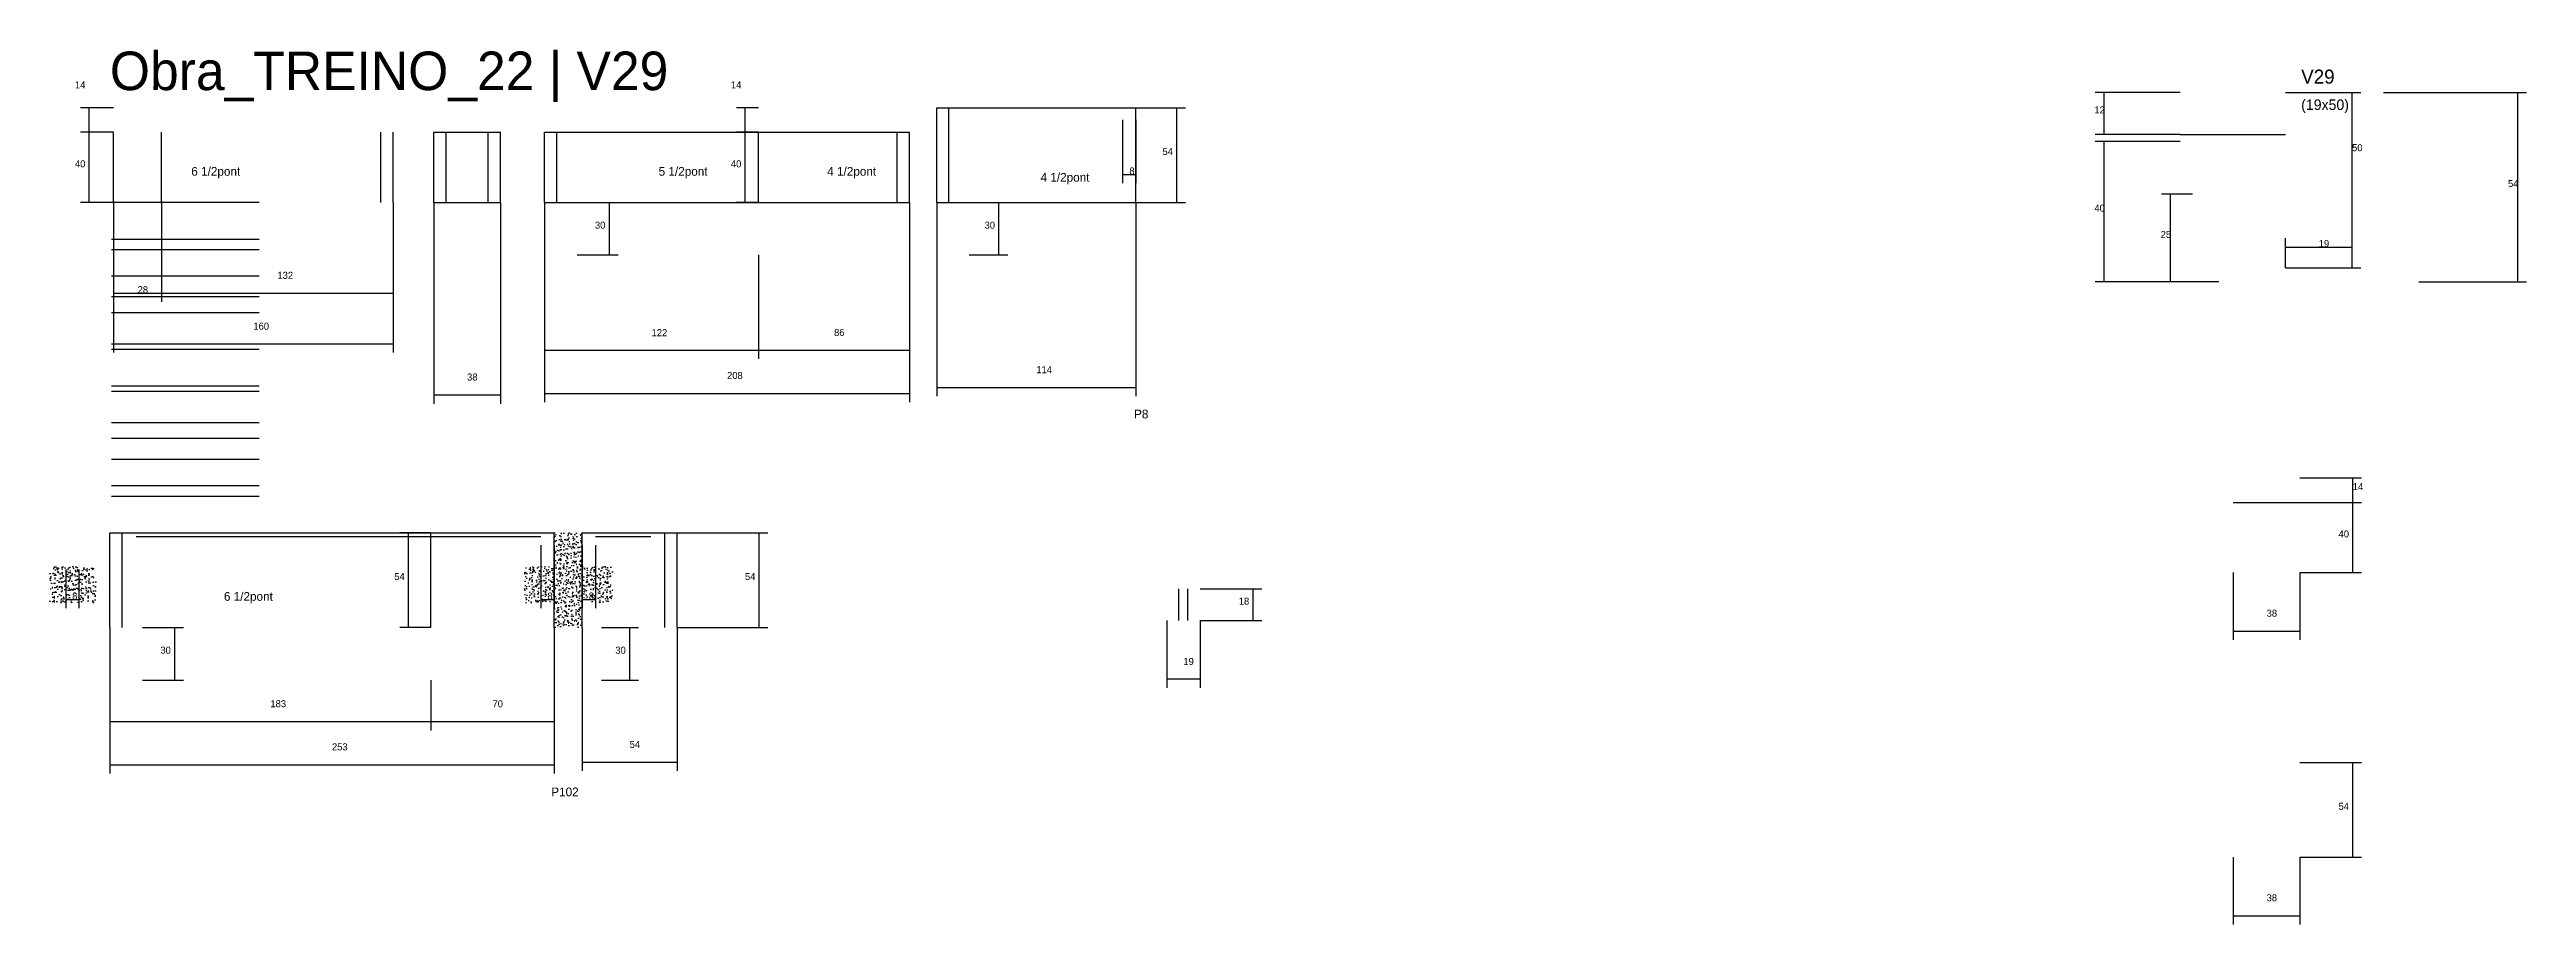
# Model space of a CAD drawing. Header units: metres. Extents: x -41 to 34800, y -36000 to 1848.
# Drawn here: x 14546 to 15958, y -25736 to -25237 of the extents above; entities that cross this region are included whole.
import ezdxf

# ---------------------------------------------------------------- set-up
doc = ezdxf.new("R2010")
doc.units = ezdxf.units.M
for name, color, linetype in [('COTA', 4, 'Continuous'), ('Cota Seção (2x)', 4, 'Continuous'), ('LABEL_ID', 3, 'Continuous'), ('NOMENCLATURA', 7, 'Continuous'), ('Painéis', 200, 'Continuous'), ('SARR_2.2x7', 40, 'Continuous'), ('Texto Seção', 7, 'Continuous')]:
    doc.layers.add(name, color=color, linetype=linetype)

msp = doc.modelspace()

# ---------------------------------------------------------------- texts
at = {"layer": 'COTA'}
for s, p in [('14', (14560.1, -25259)), ('14', (14934, -25259)), ('12', (15711.2, -25273.3)), ('40', (14560.1, -25304)), ('40', (14934, -25304)), ('54', (15180, -25297)), ('8', (15161.1, -25308.1)), ('54', (15947, -25315.3)), ('40', (15711.2, -25329.3)), ('30', (14856.5, -25339)), ('30', (15078.6, -25339)), ('25', (15749, -25344.3)), ('28', (14595.8, -25375.8)), ('132', (14675.5, -25367.6)), ('160', (14661.8, -25396.6)), ('122', (14888.8, -25400.3)), ('86', (14992.8, -25400.2)), ('38', (14783.6, -25425.6)), ('208', (14931.8, -25424.7)), ('114', (15108.1, -25421.4)), ('14', (15858.5, -25488.1)), ('40', (15850.4, -25515.1)), ('54', (14742.1, -25539.4)), ('54', (14942, -25539.4)), ('8', (14558.5, -25550.5)), ('8', (14829.4, -25550.5)), ('8', (14853, -25550.5)), ('18', (15223.5, -25553.4)), ('38', (15809.4, -25560.3)), ('30', (14608.8, -25581.4)), ('30', (14868.1, -25581.4)), ('19', (15191.9, -25587.8)), ('183', (14671.5, -25611.9)), ('70', (14798.1, -25612)), ('253', (14706.6, -25636.5)), ('54', (14876.3, -25635.1)), ('54', (15850.4, -25670.4)), ('38', (15809.4, -25722.6))]:
    msp.add_text(s, height=4, dxfattribs=at).set_placement(p)
at = {"layer": 'Cota Seção (2x)'}
for s, p in [('50', (15858.1, -25294.8)), ('19', (15839.1, -25349.5))]:
    msp.add_text(s, height=4, dxfattribs=at).set_placement(p)
at = {"layer": 'LABEL_ID'}
msp.add_text('Obra_TREINO_22 | V29', height=22, dxfattribs=at).set_placement((14580, -25260))
at = {"layer": 'NOMENCLATURA'}
for s, p in [('6 1/2pont', (14626.4, -25308.8)), ('5 1/2pont', (14892.8, -25308.8)), ('4 1/2pont', (14988.9, -25308.8)), ('4 1/2pont', (15110.5, -25312.2)), ('P8', (15163.8, -25447.2)), ('6 1/2pont', (14645, -25551.2)), ('P102', (14831.6, -25662.7))]:
    msp.add_text(s, height=5, dxfattribs=at).set_placement(p)
at = {"layer": 'Texto Seção'}
for s, height, p in [('V29', 8, (15829.1, -25256.3)), ('(19x50)', 6, (15829.1, -25271.3))]:
    msp.add_text(s, height=height, dxfattribs=at).set_placement(p)

# ---------------------------------------------------------------- hatches: boundary and pattern name
at = {"layer": 'COTA'}
h = msp.add_hatch(dxfattribs=at)
h.set_pattern_fill('AR-CONC', scale=0.03)
h.paths.add_polyline_path([(14849.3, -25512.4), (14833.2, -25512.4), (14833.2, -25566.4), (14849.3, -25566.4)])
h = msp.add_hatch(dxfattribs=at)
h.set_pattern_fill('AR-CONC', scale=0.03)
h.paths.add_polyline_path([(14545.6, -25552.2), (14572, -25552.2), (14572, -25552.2), (14572, -25531.6), (14572, -25531.6), (14545.6, -25531.6), (14545.6, -25531.6), (14545.6, -25552.2)])
h = msp.add_hatch(dxfattribs=at)
h.set_pattern_fill('AR-CONC', scale=0.03)
h.paths.add_polyline_path([(14816.5, -25552.2), (14842.9, -25552.2), (14842.9, -25552.2), (14842.9, -25531.6), (14842.9, -25531.6), (14816.5, -25531.6), (14816.5, -25531.6), (14816.5, -25552.2)])
h = msp.add_hatch(dxfattribs=at)
h.set_pattern_fill('AR-CONC', scale=0.03)
h.paths.add_polyline_path([(14840.1, -25552.2), (14866.5, -25552.2), (14866.5, -25552.2), (14866.5, -25531.6), (14866.5, -25531.6), (14840.1, -25531.6), (14840.1, -25531.6), (14840.1, -25552.2)])

# ---------------------------------------------------------------- linework, layer by layer
for p, q in [((14582, -25270), (14563.2, -25270)), ((14568.2, -25284), (14568.2, -25270)), ((14949.8, -25270), (14937.1, -25270)), ((14942.1, -25284), (14942.1, -25270)), ((15164.8, -25270), (15193.1, -25270)), ((15188.1, -25324), (15188.1, -25270)), ((15760.1, -25261.3), (15711.7, -25261.3)), ((15716.7, -25285.3), (15716.7, -25261.3)), ((15876.1, -25261.3), (15957.5, -25261.3)), ((15952.5, -25369.3), (15952.5, -25261.3)), ((14582, -25284), (14563.2, -25284)), ((14582, -25284), (14563.2, -25284)), ((14568.2, -25324), (14568.2, -25284)), ((14949.8, -25284), (14937.1, -25284)), ((14949.8, -25284), (14937.1, -25284)), ((14942.1, -25324), (14942.1, -25284)), ((15157.3, -25277), (15157.3, -25313.1)), ((15164.8, -25277), (15164.8, -25313.1)), ((15760.1, -25285.3), (15711.7, -25285.3)), ((15760.1, -25289.3), (15711.7, -25289.3)), ((15716.7, -25369.3), (15716.7, -25289.3)), ((15157.3, -25308.1), (15164.8, -25308.1)), ((14582, -25324), (14563.2, -25324)), ((14582, -25324), (14582, -25380.8)), ((14609.5, -25324), (14609.5, -25380.8)), ((14609.5, -25324), (14609.5, -25380.8)), ((14741.5, -25324), (14741.5, -25409.7)), ((14741.5, -25324), (14741.5, -25380.8)), ((14764.6, -25324), (14764.6, -25438.8)), ((14802.6, -25324), (14802.6, -25438.8)), ((14827.8, -25324), (14827.8, -25413.3)), ((14827.8, -25324), (14827.8, -25437.9)), ((14846.3, -25324), (14869.8, -25324)), ((14864.8, -25354), (14864.8, -25324)), ((14949.8, -25324), (14937.1, -25324)), ((15035.8, -25324), (15035.8, -25413.3)), ((15035.8, -25324), (15035.8, -25437.9)), ((15051.3, -25324), (15051.3, -25434.6)), ((15069.8, -25324), (15091.8, -25324)), ((15086.8, -25354), (15086.8, -25324)), ((15164.8, -25324), (15164.8, -25434.6)), ((15164.8, -25324), (15193.1, -25324)), ((15767.1, -25319.3), (15749.5, -25319.3)), ((15754.5, -25369.3), (15754.5, -25319.3)), ((14582, -25354), (14582, -25409.7)), ((14846.3, -25354), (14869.8, -25354)), ((14949.8, -25354), (14949.8, -25413.3)), ((14949.8, -25354), (14949.8, -25413.3)), ((15069.8, -25354), (15091.8, -25354)), ((15782.1, -25369.3), (15711.7, -25369.3)), ((15767.1, -25369.3), (15749.5, -25369.3)), ((15896.1, -25369.3), (15957.5, -25369.3)), ((14582, -25375.8), (14609.5, -25375.8)), ((14609.5, -25375.8), (14741.5, -25375.8)), ((14582, -25404.7), (14741.5, -25404.7)), ((14827.8, -25408.3), (14949.8, -25408.3)), ((14949.8, -25408.3), (15035.8, -25408.3)), ((14764.6, -25433.8), (14802.6, -25433.8)), ((14827.8, -25432.9), (15035.8, -25432.9)), ((15051.3, -25429.6), (15164.8, -25429.6)), ((15828.4, -25481.1), (15863.5, -25481.1)), ((15858.5, -25495.1), (15858.5, -25481.1)), ((15828.4, -25495.1), (15863.5, -25495.1)), ((15828.4, -25495.1), (15863.5, -25495.1)), ((15858.5, -25535.1), (15858.5, -25495.1)), ((14763, -25512.4), (14745.2, -25512.4)), ((14750.2, -25566.4), (14750.2, -25512.4)), ((14903.3, -25512.4), (14955.1, -25512.4)), ((14950.1, -25566.4), (14950.1, -25512.4)), ((14825.7, -25519.4), (14825.7, -25555.5)), ((14833.2, -25519.4), (14833.2, -25555.5)), ((14849.3, -25519.4), (14849.3, -25555.5)), ((14856.8, -25519.4), (14856.8, -25555.5)), ((14554.8, -25533.4), (14554.8, -25555.5)), ((14562.3, -25533.4), (14562.3, -25555.5)), ((15790.4, -25535.1), (15790.4, -25573.5)), ((15828.4, -25535.1), (15828.4, -25573.5)), ((15828.4, -25535.1), (15863.5, -25535.1)), ((14554.8, -25550.5), (14562.3, -25550.5)), ((14825.7, -25550.5), (14833.2, -25550.5)), ((14849.3, -25550.5), (14856.8, -25550.5)), ((15201.4, -25544.4), (15236.6, -25544.4)), ((15231.6, -25562.4), (15231.6, -25544.4)), ((14580, -25566.4), (14580, -25625.1)), ((14580, -25566.4), (14580, -25649.7)), ((14598.5, -25566.4), (14622, -25566.4)), ((14617, -25596.4), (14617, -25566.4)), ((14763, -25566.4), (14745.2, -25566.4)), ((14833.2, -25566.4), (14833.2, -25625.1)), ((14833.2, -25566.4), (14833.2, -25649.7)), ((14849.3, -25566.4), (14849.3, -25648.2)), ((14860.3, -25566.4), (14881.3, -25566.4)), ((14876.3, -25596.4), (14876.3, -25566.4)), ((14903.3, -25566.4), (14903.3, -25648.2)), ((14903.3, -25566.4), (14955.1, -25566.4)), ((15182.4, -25562.4), (15182.4, -25600.8)), ((15201.4, -25562.4), (15201.4, -25600.8)), ((15201.4, -25562.4), (15236.6, -25562.4)), ((15790.4, -25568.5), (15828.4, -25568.5)), ((14598.5, -25596.4), (14622, -25596.4)), ((14763, -25596.4), (14763, -25625.1)), ((14763, -25596.4), (14763, -25625.1)), ((14860.3, -25596.4), (14881.3, -25596.4)), ((15182.4, -25595.8), (15201.4, -25595.8)), ((14580, -25620.1), (14763, -25620.1)), ((14763, -25620.1), (14833.2, -25620.1)), ((14580, -25644.7), (14833.2, -25644.7)), ((14849.3, -25643.2), (14903.3, -25643.2)), ((15828.4, -25643.4), (15863.5, -25643.4)), ((15858.5, -25697.4), (15858.5, -25643.4)), ((15790.4, -25697.4), (15790.4, -25735.8)), ((15828.4, -25697.4), (15828.4, -25735.8)), ((15828.4, -25697.4), (15863.5, -25697.4)), ((15790.4, -25730.8), (15828.4, -25730.8))]:
    msp.add_line(p, q, dxfattribs=at)
at = {"layer": 'Cota Seção (2x)'}
for p, q in [((15820.1, -25261.3), (15863.1, -25261.3)), ((15858.1, -25361.3), (15858.1, -25261.3)), ((15820.1, -25361.3), (15820.1, -25344.5)), ((15820.1, -25349.5), (15858.1, -25349.5)), ((15858.1, -25361.3), (15858.1, -25344.5)), ((15820.1, -25361.3), (15863.1, -25361.3))]:
    msp.add_line(p, q, dxfattribs=at)
at = {"layer": 'Painéis'}
for p, q in [((15051.3, -25270), (15164.8, -25270)), ((15051.3, -25324), (15051.3, -25270)), ((15164.8, -25324), (15164.8, -25270)), ((14582, -25324), (14582, -25284)), ((14609.5, -25324), (14609.5, -25284)), ((14741.5, -25324), (14741.5, -25284)), ((14764.6, -25284), (14802.6, -25284)), ((14764.6, -25324), (14764.6, -25284)), ((14802.6, -25324), (14802.6, -25284)), ((14827.8, -25284), (15035.8, -25284)), ((14827.8, -25324), (14827.8, -25284)), ((14949.8, -25324), (14949.8, -25284)), ((15035.8, -25324), (15035.8, -25284)), ((15760.1, -25285.3), (15820.1, -25285.3)), ((14764.6, -25324), (14802.6, -25324)), ((14827.8, -25324), (15035.8, -25324)), ((15051.3, -25324), (15164.8, -25324)), ((15820.1, -25361.3), (15858.1, -25361.3)), ((15790.4, -25495.1), (15828.4, -25495.1)), ((14580, -25512.4), (14833.2, -25512.4)), ((14580, -25566.4), (14580, -25512.4)), ((14763, -25566.4), (14763, -25512.4)), ((14833.2, -25566.4), (14833.2, -25512.4)), ((14849.3, -25512.4), (14903.3, -25512.4)), ((14849.3, -25566.4), (14849.3, -25512.4)), ((14903.3, -25566.4), (14903.3, -25512.4))]:
    msp.add_line(p, q, dxfattribs=at)
at = {"layer": 'SARR_2.2x7'}
for p, q in [((15058.3, -25324), (15058.3, -25270)), ((14734.5, -25324), (14734.5, -25284)), ((14771.6, -25324), (14771.6, -25284)), ((14795.6, -25324), (14795.6, -25284)), ((14834.8, -25324), (14834.8, -25284)), ((15028.8, -25324), (15028.8, -25284)), ((14581, -25323.87), (14665, -25323.87)), ((14581, -25344.93), (14665, -25344.93)), ((14581, -25350.8), (14665, -25350.8)), ((14581, -25365.87), (14665, -25365.87)), ((14581, -25377.73), (14665, -25377.73)), ((14581, -25386.8), (14665, -25386.8)), ((14581, -25404.67), (14665, -25404.67)), ((14581, -25407.73), (14665, -25407.73)), ((14581, -25428.67), (14665, -25428.67)), ((14581, -25431.6), (14665, -25431.6)), ((14581, -25449.6), (14665, -25449.6)), ((14581, -25458.53), (14665, -25458.53)), ((14581, -25470.53), (14665, -25470.53)), ((14581, -25485.47), (14665, -25485.47)), ((14581, -25491.47), (14665, -25491.47)), ((14587, -25566.4), (14587, -25512.4)), ((14896.3, -25566.4), (14896.3, -25512.4)), ((14595, -25514.6), (14763, -25514.6)), ((14763, -25514.6), (14825.7, -25514.6)), ((14856.8, -25514.6), (14888.3, -25514.6)), ((15189.4, -25562.4), (15189.4, -25544.4)), ((15194.4, -25562.4), (15194.4, -25544.4))]:
    msp.add_line(p, q, dxfattribs=at)

msp.set_redraw_order([(e.dxf.handle, doc.entitydb.next_handle()) for e in msp.query("TEXT MTEXT ATTDEF DIMENSION ARC_DIMENSION")])  # texts and dimensions are drawn at this point

doc.saveas('drawing.dxf')
